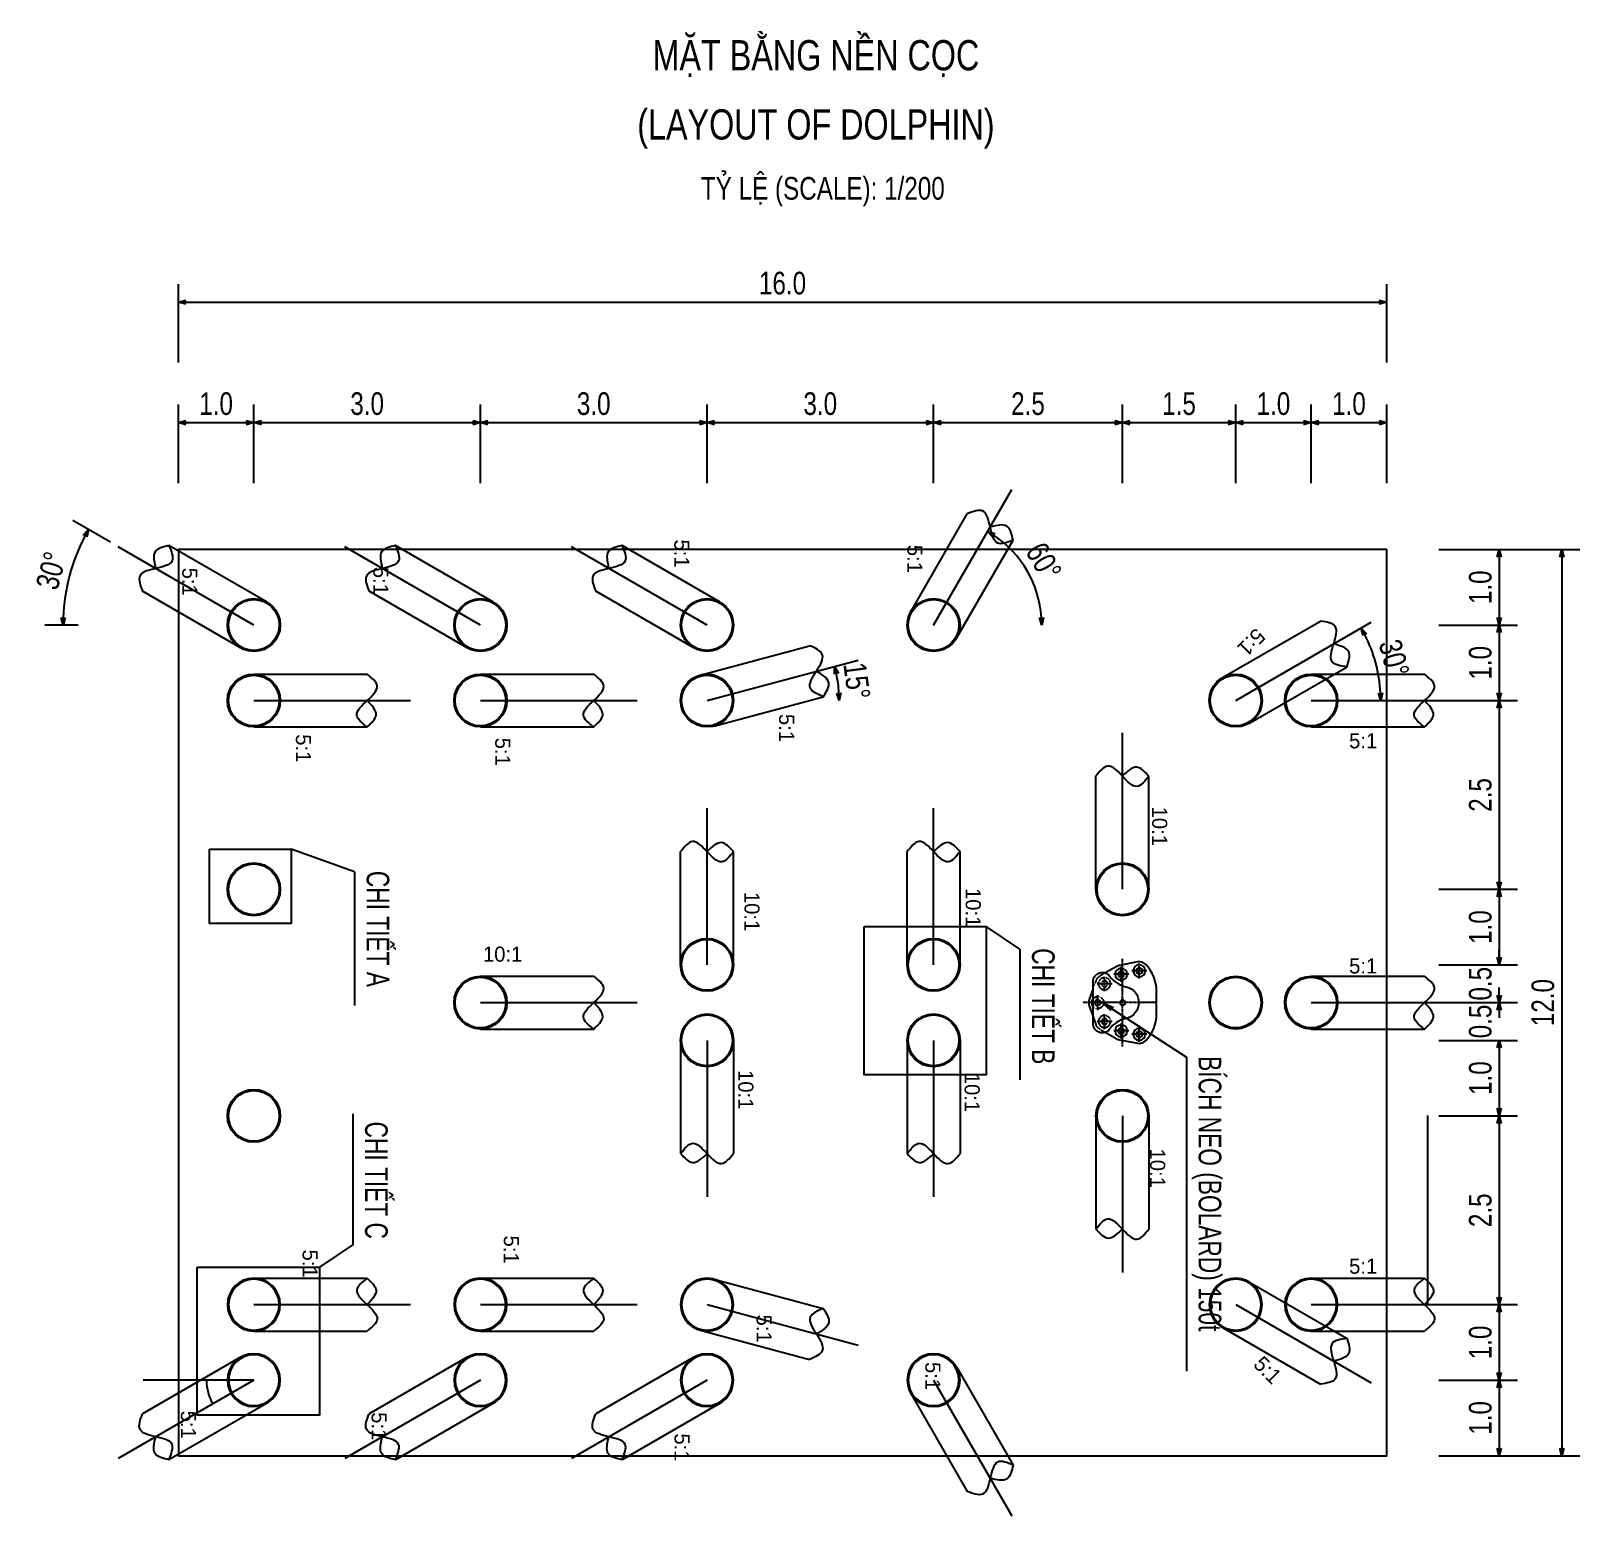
# Model space of a CAD drawing. Header units: millimetres. Extents: x -73021 to 3450336, y 75330 to 1037285.
# Drawn here: x -31837 to -11327, y 76461 to 96299 of the extents above; entities that cross this region are included whole.
import ezdxf
from ezdxf.enums import TextEntityAlignment as Align

# ---------------------------------------------------------------- set-up
doc = ezdxf.new("R2010")
doc.units = ezdxf.units.MM
for name, pattern in [('CENTER', [50.8, 31.75, -6.35, 6.35, -6.35]), ('CENTER2', [28.575, 19.05, -3.175, 3.175, -3.175]), ('HIDDEN', [0.5, 0.3, -0.2]), ('HIDDEN2', [4.7625, 3.175, -1.5875])]:
    doc.linetypes.add(name, pattern=pattern)
for name, color, linetype in [('03_Dimension line', 4, 'Continuous'), ('09_Pile', 1, 'Continuous'), ('Basin(5)', 8, 'HIDDEN'), ('BELT', 6, 'Continuous'), ('BORDER', 10, 'Continuous'), ('CENTER', 8, 'CENTER2'), ('COC', 1, 'Continuous'), ('COC ONG THEP', 5, 'Continuous'), ('COSO', 7, 'Continuous'), ('DIM', 4, 'Continuous'), ('HIDDEN', 4, 'HIDDEN2'), ('Oilberth(5)', 6, 'Continuous')]:
    doc.layers.add(name, color=color, linetype=linetype)
doc.styles.add('dim', font='romans.shx', dxfattribs={"width": 0.8})
doc.styles.add('Kich Thuoc', font='vn_vni.shx', dxfattribs={"width": 0.8})
doc.styles.get("Standard").update_dxf_attribs({"font": 'vn_vni.shx'})
doc.styles.add('TV', font='vn_vni.shx', dxfattribs={"width": 0.8})
doc.linetypes.add('RAO', pattern='A,0.15,[130,ltypeshp.shx,S=0.25,R=0,X=0,Y=0],0.15', length=0.3)
doc.dimstyles.new('D1_400', dxfattribs={"dimscale": 400, "dimtxt": 1.5, "dimasz": 1.5, "dimexe": 1, "dimexo": 0, "dimgap": 0.5, "dimtad": 1, "dimdec": 0, "dimlfac": 0.1, "dimzin": 12, "dimdsep": 46, "dimtxsty": 'dim', "dimblk": 'OPEN', "dimcen": 0.09, "dimclrd": 4, "dimclre": 4, "dimclrt": 4, "dimadec": 0, "dimazin": 0, "dimtfac": 1, "dimtdec": 0, "dimtmove": 2, "dimatfit": 3, "dimldrblk": 'OPEN', "dimfxl": 1, "dimtolj": 1, "dimtzin": 12, "dimarcsym": 0})
doc.dimstyles.new('D200', dxfattribs={"dimscale": 200, "dimtxt": 1.5, "dimasz": 0.5, "dimexe": 1.2, "dimexo": 0.6, "dimgap": 0.5, "dimtad": 1, "dimtoh": 1, "dimdec": 1, "dimlfac": 0.001, "dimzin": 0, "dimdsep": 46, "dimtxsty": 'Kich Thuoc', "dimblk": 'OPEN30', "dimcen": -0.09, "dimclrd": 4, "dimclre": 4, "dimclrt": 4, "dimadec": 0, "dimazin": 0, "dimtfac": 1, "dimtdec": 1, "dimtix": 1, "dimtofl": 0, "dimtmove": 0, "dimatfit": 0, "dimldrblk": 'OPEN30', "dimfxl": 4, "dimfxlon": 1, "dimtolj": 1, "dimtzin": 0, "dimarcsym": 2})
doc.dimstyles.get("Standard").update_dxf_attribs({"dimscale": 0, "dimtxt": 1.5, "dimasz": 1, "dimexe": 1.2, "dimexo": 0, "dimgap": 0.5, "dimtad": 1, "dimdec": 0, "dimzin": 0, "dimdsep": 46, "dimtxsty": 'Kich Thuoc', "dimcen": 0.09, "dimclrd": 4, "dimclre": 4, "dimclrt": 4, "dimadec": 0, "dimazin": 0, "dimtfac": 1, "dimtdec": 0, "dimtix": 1, "dimtofl": 0, "dimtmove": 0, "dimatfit": 3, "dimfxl": 2, "dimfxlon": 1, "dimtolj": 1, "dimtzin": 0, "dimarcsym": 0})

msp = doc.modelspace()

# ---------------------------------------------------------------- texts
at = {"layer": 'COSO', "color": 3, "linetype": 'RAO', "style": 'TV', "width": 0.8}
for s, p in [('MAËT BAÈNG NEÀN COÏC', (-21443.8, 95994.22)), ('(LAYOUT OF DOLPHIN)', (-21443.8, 95012.03))]:
    msp.add_text(s, height=400, dxfattribs=at).set_placement(p, align=Align.MIDDLE)
at = {"layer": 'COSO', "color": 6, "linetype": 'RAO', "style": 'TV', "width": 0.8}
msp.add_text('TYÛ LEÄ (SCALE): 1/200', height=300, dxfattribs=at).set_placement((-21352.42, 94215.1), align=Align.MIDDLE)
at = {"layer": 'DIM'}
for s, rotation, p in [('5:1', 270, (-23319.02, 89565.02)), ('5:1', 270, (-20233.79, 89494.53)), ('5:1', 270, (-29833.67, 89191.18)), ('5:1', 270, (-27303.95, 89202.85)), ('5:1', 225, (-15617.18, 88404.32)), ('5:1', 270, (-21931.75, 87254.49)), ('5:1', 270, (-28329.83, 86985.67)), ('5:1', 270, (-25690.34, 86939.34)), (' 10:1', 270, (-16992.29, 86101.8)), (' 10:1', 270, (-19460.6, 85024.09)), (' 10:1', 270, (-22390.03, 84971.93)), (' 10:1', 270, (-22471.57, 82612.83)), (' 10:1', 270, (-19475.11, 82576.26)), (' 10:1', 270, (-17018.83, 81573.7)), ('5:1', 270, (-25576.76, 80347.21)), ('5:1', 270, (-28241.43, 80161.64)), ('5:1', 270, (-22228.92, 79300.55)), ('5:1', 270, (-19994.67, 78672.67)), ('5:1', 315, (-15664.64, 78627.44)), ('5:1', 270, (-29851.63, 78028.07)), ('5:1', 270, (-27326.84, 78008.03)), ('5:1', 270, (-23316.44, 77726.93))]:
    msp.add_text(s, height=200, rotation=rotation, dxfattribs=at).set_placement(p)
for s, p in [('5:1', (-14383.77, 86799.07)), (' 10:1', (-25926.59, 83973.64)), ('5:1', (-14383.77, 83817.52)), ('5:1', (-14383.77, 79841.5))]:
    msp.add_text(s, height=200, dxfattribs=at).set_placement(p)
at = {"layer": 'DIM', "style": 'TV', "width": 0.75}
for s, p in [('CHI TIEÁT A', (-27393.61, 85176.59)), ('CHI TIEÁT B', (-18583.2, 84152.11)), ('BÍCH NEO (BOLARD) 150t', (-16376.28, 82723.37)), ('CHI TIEÁT C', (-27413.59, 81856.75))]:
    msp.add_text(s, height=300, rotation=270, dxfattribs=at).set_placement(p)

# ---------------------------------------------------------------- blocks, each defined once
blk = doc.blocks.new('D700')
at = {"layer": 'COC ONG THEP'}
for p, q in [((-0.35, 0), (-0.35, -1.5)), ((0.35, 0), (0.35, -1.5))]:
    blk.add_line(p, q, dxfattribs=at)
at = {"layer": 'COC ONG THEP', "linetype": 'CENTER'}
blk.add_line((0, 0), (0, -2.074), dxfattribs=at)
at = {"layer": 'COC ONG THEP'}
for radius in [0.35, 0.336]:
    blk.add_circle((0, 0), radius, dxfattribs=at)
for points, knots in [([(-0.35, -1.5), (-0.299, -1.435), (-0.19, -1.294), (-0.001, -1.5), (0.189, -1.699), (0.299, -1.563), (0.35, -1.5)], [0, 0, 0, 0, 0.2071311, 0.4443407, 0.6781509, 0.8833116, 0.8833116, 0.8833116, 0.8833116]), ([(-0.35, -1.5), (-0.297, -1.557), (-0.185, -1.678), (-0.064, -1.562), (0, -1.5)], [0, 0, 0, 0, 0.199403, 0.4228734, 0.4228734, 0.4228734, 0.4228734])]:
    blk.add_open_spline(points, degree=3, knots=knots, dxfattribs=at)
blk = doc.blocks.new('D700-CocDung')
at = {"layer": 'COC ONG THEP'}
for radius in [0.35, 0.336]:
    blk.add_circle((0, 0), radius, dxfattribs=at)
blk = doc.blocks.new('_Open30')
at = {"color": 0, "linetype": 'ByBlock', "lineweight": -2}
for p, q in [((-1, 0.27), (0, 0)), ((0, 0), (-1, -0.27)), ((0, 0), (-1, 0))]:
    blk.add_line(p, q, dxfattribs=at)
blk = doc.blocks.new('*D69')
at = {"layer": '09_Pile', "color": 4, "lineweight": -2}
for p, q in [((-29886, 90312), (-29886, 91352)), ((-28886, 90312), (-28886, 91352)), ((-29786, 91112), (-28986, 91112))]:
    blk.add_line(p, q, dxfattribs=at)
at = {"layer": 'Defpoints', "color": 0}
for p in [(-28886, 91112), (-28886, 85006), (-29886, 84506)]:
    blk.add_point(p, dxfattribs=at)
at = {"layer": '09_Pile', "color": 4, "lineweight": -2, "xscale": 100, "yscale": 100, "zscale": 100, "rotation": 180}
blk.add_blockref('_Open30', (-29886, 91112), dxfattribs=at)
at = {"layer": '09_Pile', "color": 4, "lineweight": -2, "xscale": 100, "yscale": 100, "zscale": 100}
blk.add_blockref('_Open30', (-28886, 91112), dxfattribs=at)
at = {"layer": '09_Pile', "color": 4, "insert": (-29386, 91362), "char_height": 300, "attachment_point": 5, "style": 'Kich Thuoc'}
blk.add_mtext('\\A1;1.0', dxfattribs=at)
blk = doc.blocks.new('*D70')
at = {"layer": '09_Pile', "color": 4, "lineweight": -2}
for p, q in [((-28886, 90312), (-28886, 91352)), ((-25886, 90312), (-25886, 91352)), ((-28786, 91112), (-25986, 91112))]:
    blk.add_line(p, q, dxfattribs=at)
at = {"layer": 'Defpoints', "color": 0}
for p in [(-25886, 91112), (-28886, 85006), (-25886, 85006)]:
    blk.add_point(p, dxfattribs=at)
at = {"layer": '09_Pile', "color": 4, "lineweight": -2, "xscale": 100, "yscale": 100, "zscale": 100, "rotation": 180}
blk.add_blockref('_Open30', (-28886, 91112), dxfattribs=at)
at = {"layer": '09_Pile', "color": 4, "lineweight": -2, "xscale": 100, "yscale": 100, "zscale": 100}
blk.add_blockref('_Open30', (-25886, 91112), dxfattribs=at)
at = {"layer": '09_Pile', "color": 4, "insert": (-27386, 91362), "char_height": 300, "attachment_point": 5, "style": 'Kich Thuoc'}
blk.add_mtext('\\A1;3.0', dxfattribs=at)
blk = doc.blocks.new('*D71')
at = {"layer": '09_Pile', "color": 4, "lineweight": -2}
for p, q in [((-25886, 90312), (-25886, 91352)), ((-22886, 90312), (-22886, 91352)), ((-25786, 91112), (-22986, 91112))]:
    blk.add_line(p, q, dxfattribs=at)
at = {"layer": 'Defpoints', "color": 0}
for p in [(-22886, 91112), (-25886, 85006), (-22886, 85006)]:
    blk.add_point(p, dxfattribs=at)
at = {"layer": '09_Pile', "color": 4, "lineweight": -2, "xscale": 100, "yscale": 100, "zscale": 100, "rotation": 180}
blk.add_blockref('_Open30', (-25886, 91112), dxfattribs=at)
at = {"layer": '09_Pile', "color": 4, "lineweight": -2, "xscale": 100, "yscale": 100, "zscale": 100}
blk.add_blockref('_Open30', (-22886, 91112), dxfattribs=at)
at = {"layer": '09_Pile', "color": 4, "insert": (-24386, 91362), "char_height": 300, "attachment_point": 5, "style": 'Kich Thuoc'}
blk.add_mtext('\\A1;3.0', dxfattribs=at)
blk = doc.blocks.new('*D72')
at = {"layer": '09_Pile', "color": 4, "lineweight": -2}
for p, q in [((-22886, 90312), (-22886, 91352)), ((-19886, 90312), (-19886, 91352)), ((-22786, 91112), (-19986, 91112))]:
    blk.add_line(p, q, dxfattribs=at)
at = {"layer": 'Defpoints', "color": 0}
for p in [(-19886, 91112), (-22886, 85006), (-19886, 84006)]:
    blk.add_point(p, dxfattribs=at)
at = {"layer": '09_Pile', "color": 4, "lineweight": -2, "xscale": 100, "yscale": 100, "zscale": 100, "rotation": 180}
blk.add_blockref('_Open30', (-22886, 91112), dxfattribs=at)
at = {"layer": '09_Pile', "color": 4, "lineweight": -2, "xscale": 100, "yscale": 100, "zscale": 100}
blk.add_blockref('_Open30', (-19886, 91112), dxfattribs=at)
at = {"layer": '09_Pile', "color": 4, "insert": (-21386, 91362), "char_height": 300, "attachment_point": 5, "style": 'Kich Thuoc'}
blk.add_mtext('\\A1;3.0', dxfattribs=at)
blk = doc.blocks.new('*D73')
at = {"layer": '09_Pile', "color": 4, "lineweight": -2}
for p, q in [((-19886, 90312), (-19886, 91352)), ((-17386, 90312), (-17386, 91352)), ((-19786, 91112), (-17486, 91112))]:
    blk.add_line(p, q, dxfattribs=at)
at = {"layer": 'Defpoints', "color": 0}
for p in [(-17386, 91112), (-19886, 84006), (-17386, 84006)]:
    blk.add_point(p, dxfattribs=at)
at = {"layer": '09_Pile', "color": 4, "lineweight": -2, "xscale": 100, "yscale": 100, "zscale": 100, "rotation": 180}
blk.add_blockref('_Open30', (-19886, 91112), dxfattribs=at)
at = {"layer": '09_Pile', "color": 4, "lineweight": -2, "xscale": 100, "yscale": 100, "zscale": 100}
blk.add_blockref('_Open30', (-17386, 91112), dxfattribs=at)
at = {"layer": '09_Pile', "color": 4, "insert": (-18636, 91362), "char_height": 300, "attachment_point": 5, "style": 'Kich Thuoc'}
blk.add_mtext('\\A1;2.5', dxfattribs=at)
blk = doc.blocks.new('*D74')
at = {"layer": '09_Pile', "color": 4, "lineweight": -2}
for p, q in [((-17386, 90312), (-17386, 91352)), ((-15886, 90312), (-15886, 91352)), ((-17286, 91112), (-15986, 91112))]:
    blk.add_line(p, q, dxfattribs=at)
at = {"layer": 'Defpoints', "color": 0}
for p in [(-15886, 91112), (-17386, 84006), (-15886, 84006)]:
    blk.add_point(p, dxfattribs=at)
at = {"layer": '09_Pile', "color": 4, "lineweight": -2, "xscale": 100, "yscale": 100, "zscale": 100, "rotation": 180}
blk.add_blockref('_Open30', (-17386, 91112), dxfattribs=at)
at = {"layer": '09_Pile', "color": 4, "lineweight": -2, "xscale": 100, "yscale": 100, "zscale": 100}
blk.add_blockref('_Open30', (-15886, 91112), dxfattribs=at)
at = {"layer": '09_Pile', "color": 4, "insert": (-16636, 91362), "char_height": 300, "attachment_point": 5, "style": 'Kich Thuoc'}
blk.add_mtext('\\A1;1.5', dxfattribs=at)
blk = doc.blocks.new('*D75')
at = {"layer": '09_Pile', "color": 4, "lineweight": -2}
for p, q in [((-15886, 90312), (-15886, 91352)), ((-14886, 90312), (-14886, 91352)), ((-15786, 91112), (-14986, 91112))]:
    blk.add_line(p, q, dxfattribs=at)
at = {"layer": 'Defpoints', "color": 0}
for p in [(-14886, 91112), (-15886, 84006), (-14886, 84006)]:
    blk.add_point(p, dxfattribs=at)
at = {"layer": '09_Pile', "color": 4, "lineweight": -2, "xscale": 100, "yscale": 100, "zscale": 100, "rotation": 180}
blk.add_blockref('_Open30', (-15886, 91112), dxfattribs=at)
at = {"layer": '09_Pile', "color": 4, "lineweight": -2, "xscale": 100, "yscale": 100, "zscale": 100}
blk.add_blockref('_Open30', (-14886, 91112), dxfattribs=at)
at = {"layer": '09_Pile', "color": 4, "insert": (-15386, 91362), "char_height": 300, "attachment_point": 5, "style": 'Kich Thuoc'}
blk.add_mtext('\\A1;1.0', dxfattribs=at)
blk = doc.blocks.new('*D76')
at = {"layer": '09_Pile', "color": 4, "lineweight": -2}
for p, q in [((-14886, 90312), (-14886, 91352)), ((-13886, 90312), (-13886, 91352)), ((-14786, 91112), (-13986, 91112))]:
    blk.add_line(p, q, dxfattribs=at)
at = {"layer": 'Defpoints', "color": 0}
for p in [(-13886, 91112), (-13886, 84506), (-14886, 84006)]:
    blk.add_point(p, dxfattribs=at)
at = {"layer": '09_Pile', "color": 4, "lineweight": -2, "xscale": 100, "yscale": 100, "zscale": 100, "rotation": 180}
blk.add_blockref('_Open30', (-14886, 91112), dxfattribs=at)
at = {"layer": '09_Pile', "color": 4, "lineweight": -2, "xscale": 100, "yscale": 100, "zscale": 100}
blk.add_blockref('_Open30', (-13886, 91112), dxfattribs=at)
at = {"layer": '09_Pile', "color": 4, "insert": (-14386, 91362), "char_height": 300, "attachment_point": 5, "style": 'Kich Thuoc'}
blk.add_mtext('\\A1;1.0', dxfattribs=at)
blk = doc.blocks.new('BNL150_block')
at = {"layer": 'BELT'}
blk.add_lwpolyline([(211, -3, -0.189568), (350, 212, 0.729027), (280, 430), (-280, 430, 0.729027), (-350, 212, -0.189568), (-211, -3, 0.817965)], format="xyb", close=True, dxfattribs=at)
for points in [[(-188, 430), (-41, 483, -0.174518), (41, 483), (188, 430, -0.179013)], [(538, -158, -0.248853), (504, -265, -0.197653), (153, -410), (-153, -410, -0.197653), (-504, -265, -0.248853), (-538, -158), (-493, 82, -0.083027), (-479, 119), (-393, 271, -0.179013)], [(393, 271), (479, 119, -0.083027), (493, 82), (538, -158, -0.248853)]]:
    blk.add_lwpolyline(points, format="xyb", dxfattribs=at)
blk.add_circle((0, 40), 35, dxfattribs=at)
at = {"layer": 'BORDER'}
for centre, radius in [((-375, 60), 80), ((-375, 60), 40), ((375, 60), 80), ((375, 60), 40), ((-420, -180), 80), ((-420, -180), 40), ((420, -180), 80), ((420, -180), 40)]:
    blk.add_circle(centre, radius, dxfattribs=at)
blk.add_arc((0, 370), 80, 48.5904, 131.4096, dxfattribs=at)
at = {"layer": 'CENTER'}
for p, q in [((0, -400), (0, 572)), ((0, 270), (0, 470)), ((-150, 280), (-350, 280)), ((-250, 180), (-250, 380)), ((100, 370), (-100, 370)), ((350, 280), (150, 280)), ((250, 180), (250, 380)), ((583, 43), (-583, 43)), ((-275, 60), (-475, 60)), ((-375, -40), (-375, 160)), ((475, 60), (275, 60)), ((375, -40), (375, 160)), ((-320, -180), (-520, -180)), ((-420, -280), (-420, -80)), ((520, -180), (320, -180)), ((420, -280), (420, -80))]:
    blk.add_line(p, q, dxfattribs=at)
at = {"layer": 'HIDDEN'}
for points in [[(-393, 271), (-354, 339, -0.179013), (-291, 393), (-188, 430, -0.174518)], [(188, 430), (291, 393, -0.179013), (354, 339), (393, 271, -0.083027)]]:
    blk.add_lwpolyline(points, format="xyb", dxfattribs=at)
for centre, radius in [((-250, 280), 80), ((-250, 280), 40), ((0, 370), 40), ((250, 280), 80), ((250, 280), 40)]:
    blk.add_circle(centre, radius, dxfattribs=at)
blk.add_arc((0, 370), 80, 131.4096, 48.5904, dxfattribs=at)
blk = doc.blocks.new('*D56')
at = {"layer": '09_Pile', "color": 4, "lineweight": -2}
for p, q in [((-13196, 89432), (-12156, 89432)), ((-12396, 89332), (-12396, 88532)), ((-13196, 88432), (-12156, 88432))]:
    blk.add_line(p, q, dxfattribs=at)
at = {"layer": 'Defpoints', "color": 0}
for p in [(-15426, 89432), (-14926, 88432), (-12396, 88432)]:
    blk.add_point(p, dxfattribs=at)
at = {"layer": '09_Pile', "color": 4, "lineweight": -2, "xscale": 100, "yscale": 100, "zscale": 100}
for p, rotation in [((-12396, 89432), 90), ((-12396, 88432), 270)]:
    blk.add_blockref('_Open30', p, dxfattribs=dict(at, rotation=rotation))
at = {"layer": '09_Pile', "color": 4, "insert": (-12646, 88932), "char_height": 300, "attachment_point": 5, "rotation": 90, "style": 'Kich Thuoc'}
blk.add_mtext('\\A1;1.0', dxfattribs=at)
blk = doc.blocks.new('*D57')
at = {"layer": '09_Pile', "color": 4, "lineweight": -2}
for p, q in [((-13196, 87432), (-12156, 87432)), ((-12396, 87332), (-12396, 85032)), ((-13196, 84932), (-12156, 84932))]:
    blk.add_line(p, q, dxfattribs=at)
at = {"layer": 'Defpoints', "color": 0}
for p in [(-14926, 87432), (-14926, 84932), (-12396, 84932)]:
    blk.add_point(p, dxfattribs=at)
at = {"layer": '09_Pile', "color": 4, "lineweight": -2, "xscale": 100, "yscale": 100, "zscale": 100}
for p, rotation in [((-12396, 87432), 90), ((-12396, 84932), 270)]:
    blk.add_blockref('_Open30', p, dxfattribs=dict(at, rotation=rotation))
at = {"layer": '09_Pile', "color": 4, "insert": (-12646, 86182), "char_height": 300, "attachment_point": 5, "rotation": 90, "style": 'Kich Thuoc'}
blk.add_mtext('\\A1;2.5', dxfattribs=at)
blk = doc.blocks.new('*D58')
at = {"layer": '09_Pile', "color": 4, "lineweight": -2}
for p, q in [((-13196, 81932), (-12156, 81932)), ((-12396, 81832), (-12396, 79532)), ((-13196, 79432), (-12156, 79432))]:
    blk.add_line(p, q, dxfattribs=at)
at = {"layer": 'Defpoints', "color": 0}
for p in [(-14926, 81932), (-14926, 79432), (-12396, 79432)]:
    blk.add_point(p, dxfattribs=at)
at = {"layer": '09_Pile', "color": 4, "lineweight": -2, "xscale": 100, "yscale": 100, "zscale": 100}
for p, rotation in [((-12396, 81932), 90), ((-12396, 79432), 270)]:
    blk.add_blockref('_Open30', p, dxfattribs=dict(at, rotation=rotation))
at = {"layer": '09_Pile', "color": 4, "insert": (-12646, 80682), "char_height": 300, "attachment_point": 5, "rotation": 90, "style": 'Kich Thuoc'}
blk.add_mtext('\\A1;2.5', dxfattribs=at)
blk = doc.blocks.new('*D59')
at = {"layer": '09_Pile', "color": 4, "lineweight": -2}
for p, q in [((-13196, 79432), (-12156, 79432)), ((-12396, 79332), (-12396, 78532)), ((-13196, 78432), (-12156, 78432))]:
    blk.add_line(p, q, dxfattribs=at)
at = {"layer": 'Defpoints', "color": 0}
for p in [(-14926, 79432), (-14926, 78432), (-12396, 78432)]:
    blk.add_point(p, dxfattribs=at)
at = {"layer": '09_Pile', "color": 4, "lineweight": -2, "xscale": 100, "yscale": 100, "zscale": 100}
for p, rotation in [((-12396, 79432), 90), ((-12396, 78432), 270)]:
    blk.add_blockref('_Open30', p, dxfattribs=dict(at, rotation=rotation))
at = {"layer": '09_Pile', "color": 4, "insert": (-12646, 78932), "char_height": 300, "attachment_point": 5, "rotation": 90, "style": 'Kich Thuoc'}
blk.add_mtext('\\A1;1.0', dxfattribs=at)
blk = doc.blocks.new('*D60')
at = {"layer": '09_Pile', "color": 4, "lineweight": -2}
for p, q in [((-13196, 78432), (-12156, 78432)), ((-12396, 78332), (-12396, 77532)), ((-13196, 77432), (-12156, 77432))]:
    blk.add_line(p, q, dxfattribs=at)
at = {"layer": 'Defpoints', "color": 0}
for p in [(-14926, 78432), (-15426, 77432), (-12396, 77432)]:
    blk.add_point(p, dxfattribs=at)
at = {"layer": '09_Pile', "color": 4, "lineweight": -2, "xscale": 100, "yscale": 100, "zscale": 100}
for p, rotation in [((-12396, 78432), 90), ((-12396, 77432), 270)]:
    blk.add_blockref('_Open30', p, dxfattribs=dict(at, rotation=rotation))
at = {"layer": '09_Pile', "color": 4, "insert": (-12646, 77932), "char_height": 300, "attachment_point": 5, "rotation": 90, "style": 'Kich Thuoc'}
blk.add_mtext('\\A1;1.0', dxfattribs=at)
blk = doc.blocks.new('*D61')
at = {"layer": '09_Pile', "color": 4, "lineweight": -2}
for p, q in [((-13196, 88432), (-12156, 88432)), ((-12396, 88332), (-12396, 87532)), ((-13196, 87432), (-12156, 87432))]:
    blk.add_line(p, q, dxfattribs=at)
at = {"layer": 'Defpoints', "color": 0}
for p in [(-14926, 88432), (-14889, 87432), (-12396, 87432)]:
    blk.add_point(p, dxfattribs=at)
at = {"layer": '09_Pile', "color": 4, "lineweight": -2, "xscale": 100, "yscale": 100, "zscale": 100}
for p, rotation in [((-12396, 88432), 90), ((-12396, 87432), 270)]:
    blk.add_blockref('_Open30', p, dxfattribs=dict(at, rotation=rotation))
at = {"layer": '09_Pile', "color": 4, "insert": (-12646, 87932), "char_height": 300, "attachment_point": 5, "rotation": 90, "style": 'Kich Thuoc'}
blk.add_mtext('\\A1;1.0', dxfattribs=at)
blk = doc.blocks.new('*D62')
at = {"layer": '09_Pile', "color": 4, "lineweight": -2}
for p, q in [((-12367, 89432), (-11327, 89432)), ((-11567, 89332), (-11567, 77532)), ((-12367, 77432), (-11327, 77432))]:
    blk.add_line(p, q, dxfattribs=at)
at = {"layer": 'Defpoints', "color": 0}
for p in [(-15426, 89432), (-15426, 77432), (-11567, 77432)]:
    blk.add_point(p, dxfattribs=at)
at = {"layer": '09_Pile', "color": 4, "lineweight": -2, "xscale": 100, "yscale": 100, "zscale": 100}
for p, rotation in [((-11567, 89432), 90), ((-11567, 77432), 270)]:
    blk.add_blockref('_Open30', p, dxfattribs=dict(at, rotation=rotation))
at = {"layer": '09_Pile', "color": 4, "insert": (-11817, 83432), "char_height": 300, "attachment_point": 5, "rotation": 90, "style": 'Kich Thuoc'}
blk.add_mtext('\\A1;12.0', dxfattribs=at)
blk = doc.blocks.new('*D63')
at = {"layer": '09_Pile', "color": 4, "lineweight": -2}
for p, q in [((-29886, 91908), (-29886, 92948)), ((-13886, 91908), (-13886, 92948)), ((-29786, 92708), (-13986, 92708))]:
    blk.add_line(p, q, dxfattribs=at)
at = {"layer": 'Defpoints', "color": 0}
for p in [(-13886, 92708), (-29886, 84506), (-13886, 84506)]:
    blk.add_point(p, dxfattribs=at)
at = {"layer": '09_Pile', "color": 4, "lineweight": -2, "xscale": 100, "yscale": 100, "zscale": 100, "rotation": 180}
blk.add_blockref('_Open30', (-29886, 92708), dxfattribs=at)
at = {"layer": '09_Pile', "color": 4, "lineweight": -2, "xscale": 100, "yscale": 100, "zscale": 100}
blk.add_blockref('_Open30', (-13886, 92708), dxfattribs=at)
at = {"layer": '09_Pile', "color": 4, "insert": (-21886, 92958), "char_height": 300, "attachment_point": 5, "style": 'Kich Thuoc'}
blk.add_mtext('\\A1;16.0', dxfattribs=at)
blk = doc.blocks.new('*D64')
at = {"layer": 'Defpoints', "color": 0}
for p in [(-14926, 84932), (-20926, 83932), (-12396, 83932)]:
    blk.add_point(p, dxfattribs=at)
at = {"layer": 'Oilberth(5)', "color": 4, "lineweight": -2}
for p, q in [((-13196, 84932), (-12156, 84932)), ((-12396, 84832), (-12396, 84032)), ((-13196, 83932), (-12156, 83932))]:
    blk.add_line(p, q, dxfattribs=at)
at = {"layer": 'Oilberth(5)', "color": 4, "lineweight": -2, "xscale": 100, "yscale": 100, "zscale": 100}
for p, rotation in [((-12396, 84932), 90), ((-12396, 83932), 270)]:
    blk.add_blockref('_Open30', p, dxfattribs=dict(at, rotation=rotation))
at = {"layer": 'Oilberth(5)', "color": 4, "insert": (-12646, 84432), "char_height": 300, "attachment_point": 5, "rotation": 90, "style": 'Kich Thuoc'}
blk.add_mtext('\\A1;1.0', dxfattribs=at)
blk = doc.blocks.new('*D65')
at = {"layer": 'Defpoints', "color": 0}
for p in [(-20926, 83932), (-15926, 83432), (-12396, 83432)]:
    blk.add_point(p, dxfattribs=at)
at = {"layer": 'Oilberth(5)', "color": 4, "lineweight": -2}
for p, q in [((-12396, 84032), (-12396, 84132)), ((-13196, 83932), (-12156, 83932)), ((-13196, 83432), (-12156, 83432)), ((-12396, 83332), (-12396, 83232))]:
    blk.add_line(p, q, dxfattribs=at)
at = {"layer": 'Oilberth(5)', "color": 4, "lineweight": -2, "xscale": 100, "yscale": 100, "zscale": 100}
for p, rotation in [((-12396, 83932), 270), ((-12396, 83432), 90)]:
    blk.add_blockref('_Open30', p, dxfattribs=dict(at, rotation=rotation))
at = {"layer": 'Oilberth(5)', "color": 4, "insert": (-12646, 83682), "char_height": 300, "attachment_point": 5, "rotation": 90, "style": 'Kich Thuoc'}
blk.add_mtext('\\A1;0.5', dxfattribs=at)
blk = doc.blocks.new('*D66')
at = {"layer": 'Defpoints', "color": 0}
for p in [(-15926, 83432), (-20926, 82932), (-12396, 82932)]:
    blk.add_point(p, dxfattribs=at)
at = {"layer": 'Oilberth(5)', "color": 4, "lineweight": -2}
for p, q in [((-12396, 83532), (-12396, 83632)), ((-13196, 83432), (-12156, 83432)), ((-13196, 82932), (-12156, 82932)), ((-12396, 82832), (-12396, 82732))]:
    blk.add_line(p, q, dxfattribs=at)
at = {"layer": 'Oilberth(5)', "color": 4, "lineweight": -2, "xscale": 100, "yscale": 100, "zscale": 100}
for p, rotation in [((-12396, 83432), 270), ((-12396, 82932), 90)]:
    blk.add_blockref('_Open30', p, dxfattribs=dict(at, rotation=rotation))
at = {"layer": 'Oilberth(5)', "color": 4, "insert": (-12646, 83182), "char_height": 300, "attachment_point": 5, "rotation": 90, "style": 'Kich Thuoc'}
blk.add_mtext('\\A1;0.5', dxfattribs=at)
blk = doc.blocks.new('*D67')
at = {"layer": 'Defpoints', "color": 0}
for p in [(-20926, 82932), (-18426, 81932), (-12396, 81932)]:
    blk.add_point(p, dxfattribs=at)
at = {"layer": 'Oilberth(5)', "color": 4, "lineweight": -2}
for p, q in [((-13196, 82932), (-12156, 82932)), ((-12396, 82832), (-12396, 82032)), ((-13196, 81932), (-12156, 81932))]:
    blk.add_line(p, q, dxfattribs=at)
at = {"layer": 'Oilberth(5)', "color": 4, "lineweight": -2, "xscale": 100, "yscale": 100, "zscale": 100}
for p, rotation in [((-12396, 82932), 90), ((-12396, 81932), 270)]:
    blk.add_blockref('_Open30', p, dxfattribs=dict(at, rotation=rotation))
at = {"layer": 'Oilberth(5)', "color": 4, "insert": (-12646, 82432), "char_height": 300, "attachment_point": 5, "rotation": 90, "style": 'Kich Thuoc'}
blk.add_mtext('\\A1;1.0', dxfattribs=at)
blk = doc.blocks.new('*D68')
at = {"layer": 'Defpoints', "color": 0}
for p in [(-18426, 81932), (-16926, 79432), (-12396, 79432)]:
    blk.add_point(p, dxfattribs=at)
at = {"layer": 'Oilberth(5)', "color": 4, "lineweight": -2}
for p, q in [((-13196, 81932), (-12156, 81932)), ((-12396, 81832), (-12396, 79532)), ((-13196, 79432), (-12156, 79432))]:
    blk.add_line(p, q, dxfattribs=at)
at = {"layer": 'Oilberth(5)', "color": 4, "lineweight": -2, "xscale": 100, "yscale": 100, "zscale": 100}
for p, rotation in [((-12396, 81932), 90), ((-12396, 79432), 270)]:
    blk.add_blockref('_Open30', p, dxfattribs=dict(at, rotation=rotation))
at = {"layer": 'Oilberth(5)', "color": 4, "insert": (-12646, 80682), "char_height": 300, "attachment_point": 5, "rotation": 90, "style": 'Kich Thuoc'}
blk.add_mtext('\\A1;2.5', dxfattribs=at)
blk = doc.blocks.new('*D77')
at = {"layer": 'Defpoints', "color": 0}
for p in [(-18849, 90228), (-18540, 88922), (-31093, 88432), (-19886, 88432), (-13148, 88432)]:
    blk.add_point(p, dxfattribs=at)
at = {"layer": 'Oilberth(5)', "color": 4, "lineweight": -2}
blk.add_arc((-19886, 88432), 1432, 4.0023, 55.9977, dxfattribs=at)
at = {"layer": 'Oilberth(5)', "color": 4, "lineweight": -2, "xscale": 100, "yscale": 100, "zscale": 100}
for p, rotation in [((-19170, 89672), 147.9988565437276), ((-18454, 88432), 272.0011434562725)]:
    blk.add_blockref('_Open30', p, dxfattribs=dict(at, rotation=rotation))
at = {"layer": 'Oilberth(5)', "color": 4, "insert": (-18429, 89273), "char_height": 300, "attachment_point": 5, "rotation": 300, "style": 'Kich Thuoc'}
blk.add_mtext('\\A1;60°', dxfattribs=at)
blk = doc.blocks.new('*D78')
at = {"layer": 'Defpoints', "color": 0}
for p in [(-20883, 87969), (-21143, 87584), (-31317, 87432), (-22886, 87432), (-13372, 87432)]:
    blk.add_point(p, dxfattribs=at)
at = {"layer": 'Oilberth(5)', "color": 4, "lineweight": -2}
blk.add_arc((-22886, 87432), 1750, 3.2745, 11.7255, dxfattribs=at)
at = {"layer": 'Oilberth(5)', "color": 4, "lineweight": -2, "xscale": 100, "yscale": 100, "zscale": 100}
for p, rotation in [((-21196, 87885), 103.3627659848547), ((-21136, 87432), 271.6372340151455)]:
    blk.add_blockref('_Open30', p, dxfattribs=dict(at, rotation=rotation))
at = {"layer": 'Oilberth(5)', "color": 4, "insert": (-20903, 87693), "char_height": 300, "attachment_point": 5, "rotation": 277.5, "style": 'Kich Thuoc'}
blk.add_mtext('\\A1;15°', dxfattribs=at)
blk = doc.blocks.new('*D79')
at = {"layer": 'Defpoints', "color": 0}
for p in [(-30682, 89469), (-31261, 89296), (-31093, 88432), (-28886, 88432), (-13148, 88432)]:
    blk.add_point(p, dxfattribs=at)
at = {"layer": 'Oilberth(5)', "color": 4, "lineweight": -2}
for p, q in [((-30786, 89529), (-31283, 89816)), ((-31213, 88432), (-31653, 88432))]:
    blk.add_line(p, q, dxfattribs=at)
blk.add_arc((-28886, 88432), 2527, 152.2672, 177.7328, dxfattribs=at)
at = {"layer": 'Oilberth(5)', "color": 4, "lineweight": -2, "xscale": 100, "yscale": 100, "zscale": 100}
for p, rotation in [((-31075, 89696), 61.13359591903221), ((-31413, 88432), 268.8664040809677)]:
    blk.add_blockref('_Open30', p, dxfattribs=dict(at, rotation=rotation))
at = {"layer": 'Oilberth(5)', "color": 4, "insert": (-31569, 89151), "char_height": 300, "attachment_point": 5, "rotation": 75, "style": 'Kich Thuoc'}
blk.add_mtext('\\A1;30°', dxfattribs=at)
blk = doc.blocks.new('*D80')
at = {"layer": 'Defpoints', "color": 0}
for p in [(-14090, 88469), (-13996, 87765), (-31317, 87432), (-15886, 87432), (-13372, 87432)]:
    blk.add_point(p, dxfattribs=at)
at = {"layer": 'Oilberth(5)', "color": 4, "lineweight": -2}
blk.add_arc((-15886, 87432), 1920, 2.9851, 27.0149, dxfattribs=at)
at = {"layer": 'Oilberth(5)', "color": 4, "lineweight": -2, "xscale": 100, "yscale": 100, "zscale": 100}
for p, rotation in [((-14224, 88392), 118.5074514298284), ((-13966, 87432), 271.4925485701719)]:
    blk.add_blockref('_Open30', p, dxfattribs=dict(at, rotation=rotation))
at = {"layer": 'Oilberth(5)', "color": 4, "insert": (-13790, 87993), "char_height": 300, "attachment_point": 5, "rotation": 285, "style": 'Kich Thuoc'}
blk.add_mtext('\\A1;30°', dxfattribs=at)
blk = doc.blocks.new('*D81')
at = {"layer": '03_Dimension line', "color": 4, "lineweight": -2, "ltscale": 5}
for p, q in [((-13350, 81932), (-13347, 81932)), ((-13348, 81931), (-13348, 79433)), ((-13350, 79432), (-13347, 79432))]:
    blk.add_line(p, q, dxfattribs=at)
at = {"layer": '03_Dimension line', "color": 4, "ltscale": 5}
for points in [[(-13348, 81931), (-13348, 81931), (-13348, 81932)], [(-13348, 79433), (-13348, 79433), (-13348, 79432)]]:
    blk.add_solid(points, dxfattribs=at)
at = {"layer": 'Defpoints', "color": 0, "ltscale": 5}
for p in [(-13886, 81932), (-13886, 79432), (-13348, 79432)]:
    blk.add_point(p, dxfattribs=at)
at = {"layer": '03_Dimension line', "color": 4, "ltscale": 5, "insert": (-13349, 80682), "char_height": 1.5, "attachment_point": 5, "rotation": 90, "style": 'Kich Thuoc'}
blk.add_mtext('\\A1;2500', dxfattribs=at)
blk = doc.blocks.new('_OPEN')
at = {"color": 0, "linetype": 'ByBlock'}
for p, q in [((-1, 0.17), (0, 0)), ((0, 0), (-1, -0.17)), ((0, 0), (-1, 0))]:
    blk.add_line(p, q, dxfattribs=at)
blk = doc.blocks.new('*D82')
at = {"layer": '03_Dimension line', "color": 4, "lineweight": -2, "ltscale": 5}
blk.add_arc((-28886, 78432), 628, 180.0912, 209.9088, dxfattribs=at)
at = {"layer": '03_Dimension line', "color": 4, "ltscale": 5}
for points in [[(-29514, 78431), (-29514, 78431), (-29514, 78432)], [(-29430, 78119), (-29431, 78119), (-29430, 78118)]]:
    blk.add_solid(points, dxfattribs=at)
at = {"layer": 'Defpoints', "color": 0, "ltscale": 5}
for p in [(-30353, 78432), (-28886, 78432), (-28886, 78432), (-29505, 78323), (-30682, 77395)]:
    blk.add_point(p, dxfattribs=at)
at = {"layer": '03_Dimension line', "color": 4, "ltscale": 5, "insert": (-29491, 78270), "char_height": 1.5, "attachment_point": 5, "rotation": 285, "style": 'Kich Thuoc'}
blk.add_mtext('\\A1;30°', dxfattribs=at)

# ---------------------------------------------------------------- dimensions: what is measured, and where the dimension line sits
at = {"layer": '03_Dimension line', "ltscale": 5}
dim = msp.add_aligned_dim(p1=(-13885.98, 81931.95), p2=(-13885.98, 79431.95), distance=537.91, dimstyle='Standard', override={"dimscale": 1}, dxfattribs=at)
dim.commit()
dim.dimension.update_dxf_attribs({"geometry": '*D81', "text_midpoint": (-13349.33, 80681.95)})
dim = msp.add_angular_dim_2l(base=(-29504.53, 78322.88), line1=((-28885.98, 78431.95), (-30352.77, 78431.95)), line2=((-28885.98, 78431.95), (-30682.19, 77394.91)), dimstyle='Standard', override={"dimscale": 1}, dxfattribs=at)
dim.commit()
dim.dimension.update_dxf_attribs({"geometry": '*D82', "text_midpoint": (-29491.46, 78269.71)})
at = {"layer": '09_Pile'}
for base, p1, p2, picture, middle in [((-13885.98, 92708.19), (-29885.98, 84506.37), (-13885.98, 84506.37), '*D63', (-21885.98, 92958.19)), ((-28885.98, 91112.1), (-29885.98, 84506.37), (-28885.98, 85006.37), '*D69', (-29385.98, 91362.1)), ((-25885.98, 91112.1), (-28885.98, 85006.37), (-25885.98, 85006.37), '*D70', (-27385.98, 91362.1)), ((-22885.98, 91112.1), (-25885.98, 85006.37), (-22885.98, 85006.37), '*D71', (-24385.98, 91362.1)), ((-19885.98, 91112.1), (-22885.98, 85006.37), (-19885.98, 84006.37), '*D72', (-21385.98, 91362.1)), ((-17385.98, 91112.1), (-19885.98, 84006.37), (-17385.98, 84006.37), '*D73', (-18635.98, 91362.1)), ((-15885.98, 91112.1), (-17385.98, 84006.37), (-15885.98, 84006.37), '*D74', (-16635.98, 91362.1)), ((-14885.98, 91112.1), (-15885.98, 84006.37), (-14885.98, 84006.37), '*D75', (-15385.98, 91362.1)), ((-13885.98, 91112.1), (-14885.98, 84006.37), (-13885.98, 84506.37), '*D76', (-14385.98, 91362.1))]:
    dim = msp.add_linear_dim(base=base, p1=p1, p2=p2, dimstyle='D200', dxfattribs=at)
    dim.commit()
    dim.dimension.update_dxf_attribs({"geometry": picture, "text_midpoint": middle})
for base, p2, picture, middle in [((-12396.32, 88431.95), (-14925.67, 88431.95), '*D56', (-12646.32, 88931.95)), ((-11566.59, 77431.95), (-15425.67, 77431.95), '*D62', (-11816.59, 83431.95))]:
    dim = msp.add_linear_dim(base=base, p1=(-15425.67, 89431.95), p2=p2, angle=270, dimstyle='D200', dxfattribs=at)
    dim.commit()
    dim.dimension.update_dxf_attribs({"geometry": picture, "text_midpoint": middle})
for base, p1, p2, picture, middle in [((-12396.32, 87431.95), (-14925.67, 88431.95), (-14888.63, 87431.95), '*D61', (-12646.32, 87931.95)), ((-12396.32, 84931.95), (-14925.67, 87431.95), (-14925.67, 84931.95), '*D57', (-12646.32, 86181.95)), ((-12396.32, 79431.95), (-14925.67, 81931.95), (-14925.67, 79431.95), '*D58', (-12646.32, 80681.95)), ((-12396.32, 78431.95), (-14925.67, 79431.95), (-14925.67, 78431.95), '*D59', (-12646.32, 78931.95)), ((-12396.32, 77431.95), (-14925.67, 78431.95), (-15425.67, 77431.95), '*D60', (-12646.32, 77931.95))]:
    dim = msp.add_linear_dim(base=base, p1=p1, p2=p2, angle=270, dimstyle='D200', override={"dimtmove": 1}, dxfattribs=at)
    dim.commit()
    dim.dimension.update_dxf_attribs({"geometry": picture, "text_midpoint": middle})
at = {"layer": 'Oilberth(5)'}
for base, line1, line2, picture, middle in [((-18540.47, 88921.67), ((-19885.98, 88431.95), (-18848.94, 90228.15)), ((-31092.52, 88431.95), (-13147.59, 88431.95)), '*D77', (-18429.44, 89272.88)), ((-31260.9, 89296.35), ((-28885.98, 88431.95), (-30682.19, 89468.99)), ((-31092.52, 88431.95), (-13147.59, 88431.95)), '*D79', (-31568.68, 89150.77)), ((-13995.54, 87765.28), ((-15885.98, 87431.95), (-14089.78, 88468.99)), ((-31316.58, 87431.95), (-13371.65, 87431.95)), '*D80', (-13790.3, 87993.48)), ((-21142.63, 87584.47), ((-22885.98, 87431.95), (-20882.58, 87968.76)), ((-31316.58, 87431.95), (-13371.65, 87431.95)), '*D78', (-20903.08, 87693))]:
    dim = msp.add_angular_dim_2l(base=base, line1=line1, line2=line2, dimstyle='D200', dxfattribs=at)
    dim.commit()
    dim.dimension.update_dxf_attribs({"geometry": picture, "text_midpoint": middle})
for base, p1, p2, picture, middle in [((-12396.32, 83931.95), (-14925.67, 84931.95), (-20925.67, 83931.95), '*D64', (-12646.32, 84431.95)), ((-12396.32, 83431.95), (-20925.67, 83931.95), (-15925.67, 83431.95), '*D65', (-12646.32, 83681.95)), ((-12396.32, 82931.95), (-15925.67, 83431.95), (-20925.67, 82931.95), '*D66', (-12646.32, 83181.95)), ((-12396.32, 81931.95), (-20925.67, 82931.95), (-18425.67, 81931.95), '*D67', (-12646.32, 82431.95)), ((-12396.32, 79431.95), (-18425.67, 81931.95), (-16925.67, 79431.95), '*D68', (-12646.32, 80681.95))]:
    dim = msp.add_linear_dim(base=base, p1=p1, p2=p2, angle=270, dimstyle='D200', override={"dimtmove": 1}, dxfattribs=at)
    dim.commit()
    dim.dimension.update_dxf_attribs({"geometry": picture, "text_midpoint": middle})

# ---------------------------------------------------------------- linework, layer by layer
at = {"layer": '03_Dimension line', "ltscale": 5}
for p, q in [((-18742.52, 84139.37), (-19188.58, 84439.84)), ((-27572.91, 80230.21), (-28018.97, 79929.74)), ((-28885.98, 78431.95), (-30682.19, 77394.91)), ((-28885.98, 78431.95), (-30352.77, 78431.95))]:
    msp.add_line(p, q, dxfattribs=at)
for points in [[(-29473.16, 85464.32), (-28391.45, 85464.32), (-28391.45, 84479.24), (-29473.16, 84479.24)], [(-20805.19, 84439.84), (-19188.58, 84439.84), (-19188.58, 82476.75), (-20805.19, 82476.75)], [(-29635.58, 79929.74), (-28018.97, 79929.74), (-28018.97, 77966.65), (-29635.58, 77966.65)]]:
    msp.add_lwpolyline(points, close=True, dxfattribs=at)
at = {"layer": 'DIM'}
for p, q in [((-27552.93, 85163.85), (-28391.45, 85464.32)), ((-27552.93, 85163.85), (-27552.93, 83391.76)), ((-18742.52, 84139.37), (-18742.52, 82409.64)), ((-27572.91, 80230.21), (-27572.91, 81959.94))]:
    msp.add_line(p, q, dxfattribs=at)
at = {"layer": 'Oilberth(5)'}
for p, q in [((-13885.69, 89431.95), (-29385.98, 89431.95)), ((-13885.69, 88924.05), (-13885.69, 89431.95)), ((-29885.98, 88931.95), (-29885.98, 77931.95)), ((-13885.98, 77931.95), (-13885.98, 88931.95)), ((-29385.98, 77431.95), (-14385.98, 77431.95))]:
    msp.add_line(p, q, dxfattribs=at)
msp.add_lwpolyline([(-13885.69, 89431.95), (-29885.98, 89431.95), (-29885.98, 77431.95), (-13885.98, 77431.95), (-13885.98, 89431.95)], dxfattribs=at)

# ---------------------------------------------------------------- block references
at = {"layer": 'Basin(5)', "xscale": -1, "rotation": 90}
msp.add_blockref('BNL150_block', (-17342.78, 83431.95), dxfattribs=at)
at = {"layer": 'COC', "yscale": 1000, "zscale": 1000}
for name, p, xscale, rotation in [('D700', (-19885.98, 88431.95), 999.9999999999777, 149.9999999999992), ('D700', (-28885.98, 88431.95), 1000.000000000028, 240.0000000000009), ('D700', (-25885.98, 88431.95), 1000.000000000028, 240.0000000000009), ('D700', (-22885.98, 88431.95), 1000.000000000028, 240.0000000000009), ('D700', (-15885.98, 87431.95), 1000.000000000028, 119.999999999999), ('D700', (-22885.98, 87431.95), 999.9999999999815, 104.9999999999999), ('D700', (-28885.98, 87431.95), 1000, 90), ('D700', (-25885.98, 87431.95), 1000, 90), ('D700', (-14885.98, 87431.95), 1000, 90), ('D700', (-17385.98, 84931.95), 1000, 180), ('D700', (-22885.98, 83931.95), 1000, 180), ('D700', (-19885.98, 83931.95), 1000, 180), ('D700-CocDung', (-28885.98, 84931.95), 1000, 270), ('D700', (-25885.98, 83431.95), 1000, 90), ('D700-CocDung', (-15885.98, 83431.95), 1000, 270), ('D700', (-14885.98, 83431.95), 1000, 90), ('D700-CocDung', (-28885.98, 81931.95), 1000, 270), ('D700', (-22885.98, 79431.95), -1000.000000000038, 75.00000000000094), ('D700', (-15885.98, 79431.95), -999.9999999999777, 59.99999999999931), ('D700', (-28885.98, 79431.95), -1000, 90), ('D700', (-25885.98, 79431.95), -1000, 90), ('D700', (-14885.98, 79431.95), -1000, 90), ('D700', (-28885.98, 78431.95), -999.9999999999781, 300.0000000000007), ('D700', (-25885.98, 78431.95), -999.9999999999781, 300.0000000000007), ('D700', (-22885.98, 78431.95), -999.9999999999781, 300.0000000000007), ('D700', (-19885.98, 78431.95), -999.9999999999781, 30.00000000000069)]:
    msp.add_blockref(name, p, dxfattribs=dict(at, xscale=xscale, rotation=rotation))
at = {"layer": 'COC', "xscale": 1000, "yscale": 1000, "zscale": 1000}
for p in [(-22885.98, 82931.95), (-19885.98, 82931.95), (-17385.98, 81931.95)]:
    msp.add_blockref('D700', p, dxfattribs=at)

msp.set_redraw_order([(e.dxf.handle, doc.entitydb.next_handle()) for e in msp.query("TEXT MTEXT ATTDEF DIMENSION ARC_DIMENSION")])  # texts and dimensions are drawn at this point

# ---------------------------------------------------------------- leaders
at = {"layer": 'DIM'}
msp.add_leader([(-17652.78, 83431.95), (-16535.6, 82710.62), (-16535.6, 78551.01)], dimstyle='D1_400', override={"dimasz": 0.4, "dimgap": 0.5, "dimtad": 0}, dxfattribs=at)

doc.saveas('drawing.dxf')
